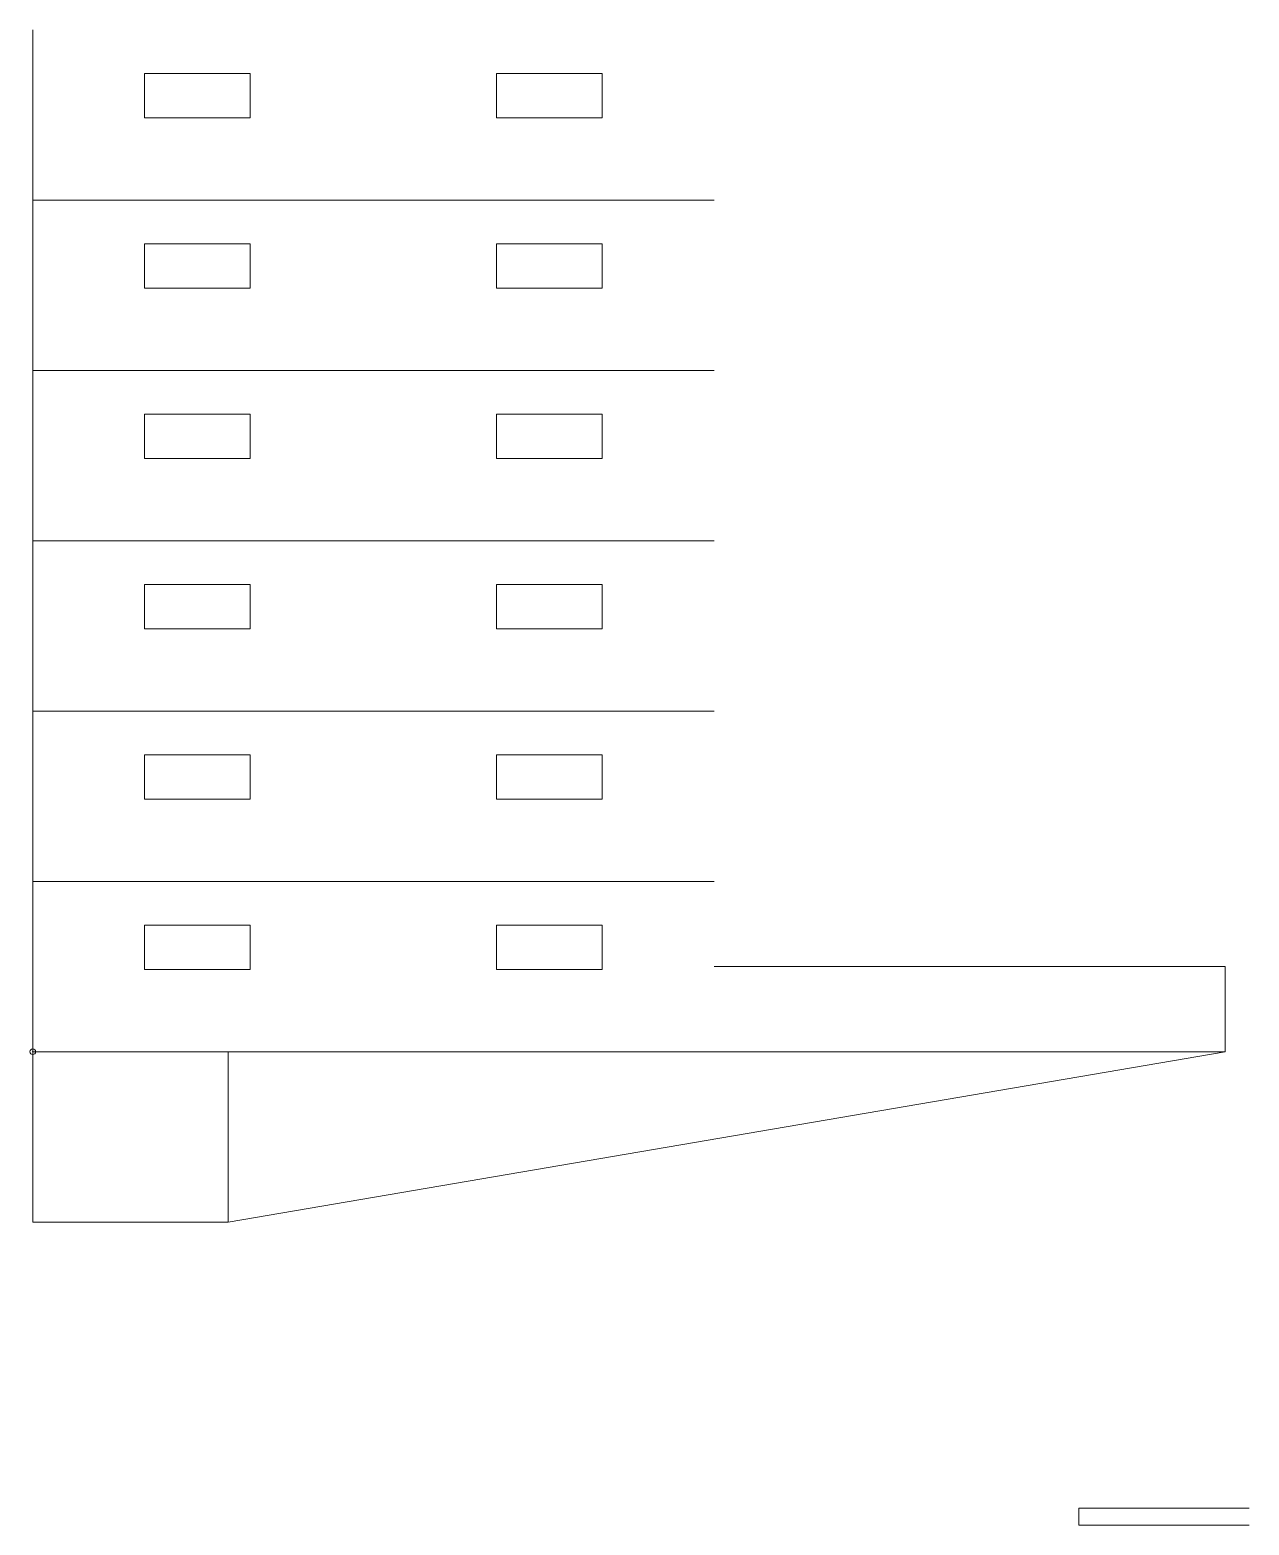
# Model space of a CAD drawing. Units: millimetres at full size, sheet at 1:200. Extents: x 1326 to 118101, y 837 to 80914.
# Drawn here: x 1326 to 22798, y 3587 to 29926 of the extents above; entities that cross this region are included whole.
import ezdxf

# ---------------------------------------------------------------- set-up
doc = ezdxf.new("R2010")
doc.units = ezdxf.units.MM
doc.header["$LTSCALE"] = 200
doc.header["$PDMODE"] = 32
doc.header["$PDSIZE"] = 100
doc.layers.add('玄関庇西', color=7, linetype='Continuous', lineweight=9)
doc.layers.add('西\u3000面', color=4, linetype='Continuous', lineweight=9)

msp = doc.modelspace()

# ---------------------------------------------------------------- linework, layer by layer
at = {"layer": '玄関庇西'}
for p, q in [((19797.7, 3886.9), (19797.7, 3586.9)), ((19797.7, 3886.9), (22797.7, 3886.9)), ((19797.7, 3586.9), (22797.7, 3586.9))]:
    msp.add_line(p, q, dxfattribs=at)
at = {"layer": '西\u3000面', "color": 7}
for p, q in [((1376.1, 8925.9), (1376.1, 29925.9)), ((1376.1, 26925.9), (13376.1, 26925.9)), ((1376.1, 23925.9), (13376.1, 23925.9)), ((1376.1, 20925.9), (13376.1, 20925.9)), ((1376.1, 17925.9), (13376.1, 17925.9)), ((1376.1, 14925.9), (13376.1, 14925.9)), ((13376.1, 13425.9), (22376.1, 13425.9)), ((22376.1, 13425.9), (22376.1, 11925.9)), ((1376.1, 11925.9), (22376.1, 11925.9)), ((22376.1, 11925.9), (4816.2, 8925.9)), ((4816.2, 8925.9), (4816.2, 11925.9)), ((1376.1, 8925.9), (4816.2, 8925.9))]:
    msp.add_line(p, q, dxfattribs=at)
at = {"layer": '西\u3000面'}
for p, q in [((3346.1, 29155.9), (3346.1, 28375.9)), ((3346.1, 29155.9), (5206.1, 29155.9)), ((5206.1, 29155.9), (5206.1, 28375.9)), ((9546.1, 29155.9), (9546.1, 28375.9)), ((9546.1, 29155.9), (11406.1, 29155.9)), ((11406.1, 29155.9), (11406.1, 28375.9)), ((3346.1, 28375.9), (5206.1, 28375.9)), ((9546.1, 28375.9), (11406.1, 28375.9)), ((3346.1, 26155.9), (3346.1, 25375.9)), ((3346.1, 26155.9), (5206.1, 26155.9)), ((5206.1, 26155.9), (5206.1, 25375.9)), ((9546.1, 26155.9), (9546.1, 25375.9)), ((9546.1, 26155.9), (11406.1, 26155.9)), ((11406.1, 26155.9), (11406.1, 25375.9)), ((3346.1, 25375.9), (5206.1, 25375.9)), ((9546.1, 25375.9), (11406.1, 25375.9)), ((3346.1, 23155.9), (3346.1, 22375.9)), ((3346.1, 23155.9), (5206.1, 23155.9)), ((5206.1, 23155.9), (5206.1, 22375.9)), ((9546.1, 23155.9), (9546.1, 22375.9)), ((9546.1, 23155.9), (11406.1, 23155.9)), ((11406.1, 23155.9), (11406.1, 22375.9)), ((3346.1, 22375.9), (5206.1, 22375.9)), ((9546.1, 22375.9), (11406.1, 22375.9)), ((3346.1, 20155.9), (3346.1, 19375.9)), ((3346.1, 20155.9), (5206.1, 20155.9)), ((5206.1, 20155.9), (5206.1, 19375.9)), ((9546.1, 20155.9), (9546.1, 19375.9)), ((9546.1, 20155.9), (11406.1, 20155.9)), ((11406.1, 20155.9), (11406.1, 19375.9)), ((3346.1, 19375.9), (5206.1, 19375.9)), ((9546.1, 19375.9), (11406.1, 19375.9)), ((3346.1, 17155.9), (3346.1, 16375.9)), ((3346.1, 17155.9), (5206.1, 17155.9)), ((5206.1, 17155.9), (5206.1, 16375.9)), ((9546.1, 17155.9), (9546.1, 16375.9)), ((9546.1, 17155.9), (11406.1, 17155.9)), ((11406.1, 17155.9), (11406.1, 16375.9)), ((3346.1, 16375.9), (5206.1, 16375.9)), ((9546.1, 16375.9), (11406.1, 16375.9)), ((3346.1, 14155.9), (3346.1, 13375.9)), ((3346.1, 14155.9), (5206.1, 14155.9)), ((5206.1, 14155.9), (5206.1, 13375.9)), ((9546.1, 14155.9), (9546.1, 13375.9)), ((9546.1, 14155.9), (11406.1, 14155.9)), ((11406.1, 14155.9), (11406.1, 13375.9)), ((3346.1, 13375.9), (5206.1, 13375.9)), ((9546.1, 13375.9), (11406.1, 13375.9))]:
    msp.add_line(p, q, dxfattribs=at)
at = {"layer": '西\u3000面', "color": 5}
msp.add_point((1376.1, 11925.9), dxfattribs=at)

doc.saveas('drawing.dxf')
